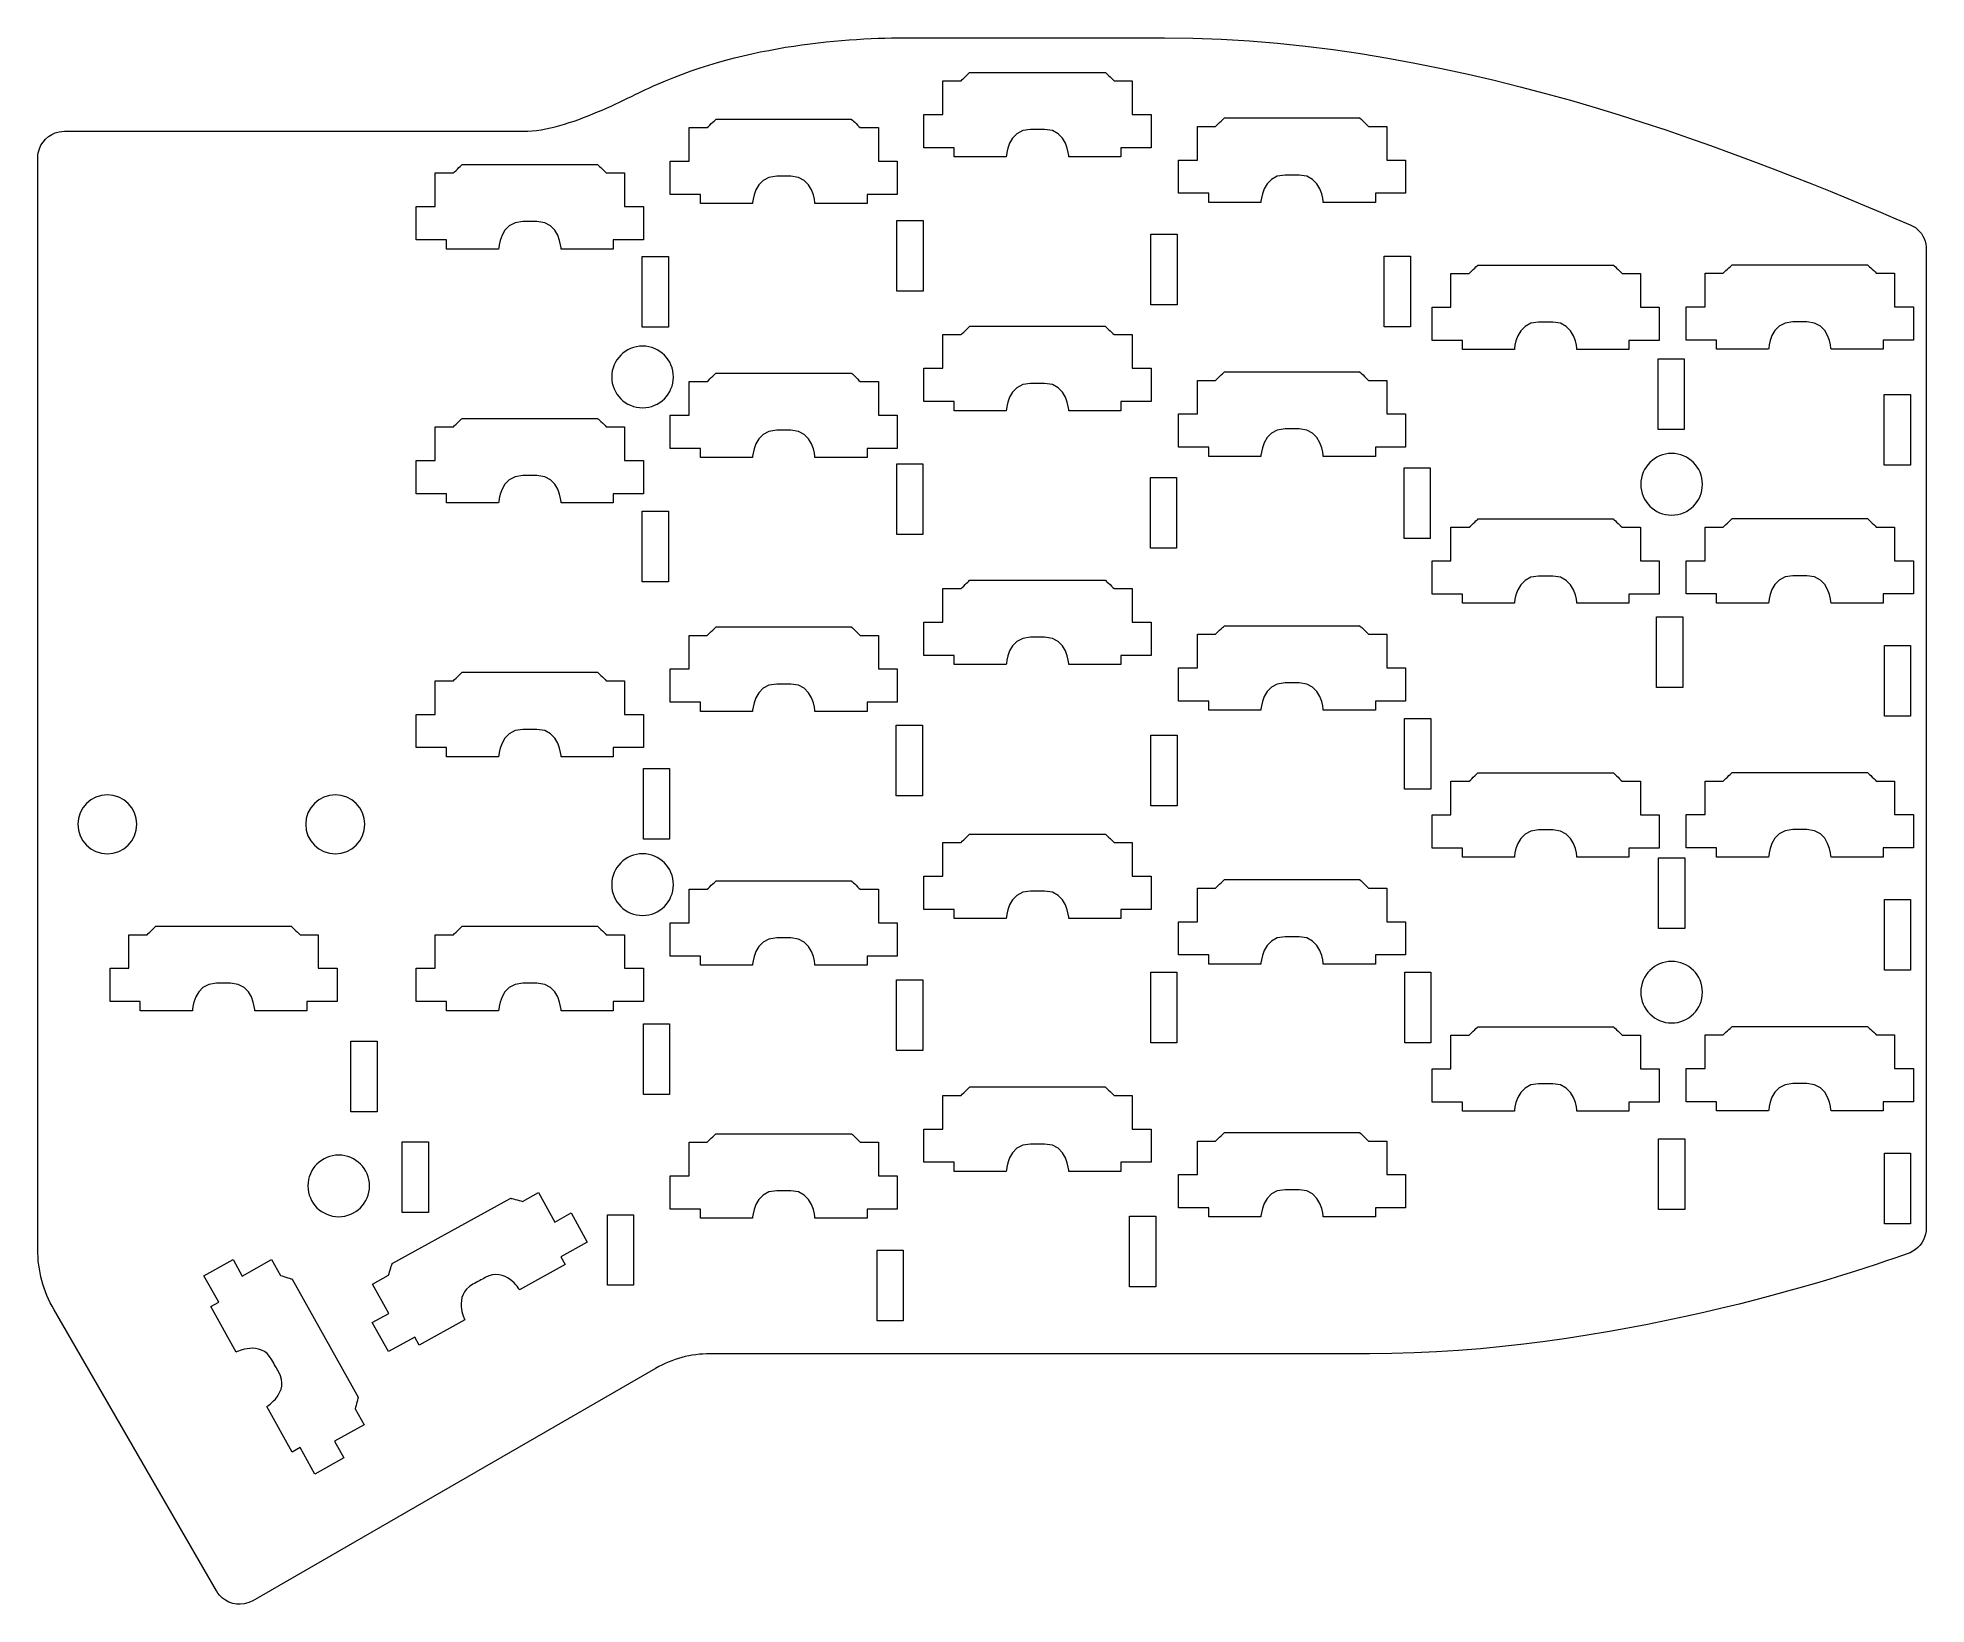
# Model space of a CAD drawing. Header units: millimetres. Extents: x 38 to 180, y 0 to 118.
import ezdxf

# ---------------------------------------------------------------- set-up
doc = ezdxf.new("R2010")
doc.units = ezdxf.units.MM
doc.header["$MEASUREMENT"] = 0
for name, color, linetype in [('Layer 2', 7, 'Continuous'), ('Layer 3', 7, 'Continuous'), ('Layer 6', 7, 'Continuous')]:
    doc.layers.add(name, color=color, linetype=linetype)

# ---------------------------------------------------------------- blocks, each defined once
blk = doc.blocks.new('block 2')
at = {"layer": 'Layer 2', "color": 1, "lineweight": 9, "true_color": 0xff0000}
for points in [[(96.61, 117.24), (97.21, 117.31)], [(97.21, 117.31), (97.79, 117.37)], [(97.79, 117.37), (98.37, 117.42)], [(98.37, 117.42), (98.93, 117.46)], [(98.93, 117.46), (99.49, 117.5)], [(99.49, 117.5), (100.04, 117.53)], [(100.04, 117.53), (100.57, 117.56)], [(100.57, 117.56), (101.1, 117.58)], [(101.1, 117.58), (101.61, 117.59)], [(101.61, 117.59), (102.11, 117.61)], [(102.11, 117.61), (102.6, 117.61)], [(102.6, 117.61), (103.08, 117.62)], [(103.08, 117.62), (103.54, 117.62)], [(103.54, 117.62), (103.79, 117.62)], [(103.79, 117.62), (104.12, 117.62)], [(104.12, 117.62), (104.52, 117.62)], [(104.52, 117.62), (104.98, 117.62)], [(104.98, 117.62), (105.49, 117.62)], [(105.49, 117.62), (106.07, 117.62)], [(106.07, 117.62), (106.68, 117.62)], [(106.68, 117.62), (107.34, 117.62)], [(107.34, 117.62), (108.03, 117.62)], [(108.03, 117.62), (108.76, 117.62)], [(108.76, 117.62), (109.52, 117.62)], [(109.52, 117.62), (110.29, 117.62)], [(110.29, 117.62), (111.08, 117.62)], [(111.08, 117.62), (111.89, 117.62)], [(111.89, 117.62), (112.7, 117.62)], [(112.7, 117.62), (113.51, 117.62)], [(113.51, 117.62), (114.32, 117.62)], [(114.32, 117.62), (115.12, 117.62)], [(115.12, 117.62), (115.91, 117.62)], [(115.91, 117.62), (116.67, 117.62)], [(116.67, 117.62), (117.41, 117.62)], [(117.41, 117.62), (118.13, 117.62)], [(118.13, 117.62), (118.81, 117.62)], [(118.81, 117.62), (119.45, 117.62)], [(119.45, 117.62), (120.04, 117.62)], [(120.04, 117.62), (120.59, 117.62)], [(120.59, 117.62), (121.08, 117.62)], [(121.08, 117.62), (121.51, 117.62)], [(121.51, 117.62), (121.87, 117.62)], [(121.87, 117.62), (122.17, 117.62)], [(122.17, 117.62), (122.39, 117.62)], [(122.39, 117.62), (122.53, 117.62)], [(122.53, 117.62), (124.66, 117.59)], [(124.66, 117.59), (126.77, 117.52)], [(126.77, 117.52), (128.88, 117.39)], [(128.88, 117.39), (130.98, 117.21)], [(89.07, 115.76), (89.71, 115.94)], [(89.71, 115.94), (90.36, 116.11)], [(90.36, 116.11), (91, 116.27)], [(91, 116.27), (91.64, 116.42)], [(91.64, 116.42), (92.28, 116.56)], [(92.28, 116.56), (92.92, 116.68)], [(92.92, 116.68), (93.55, 116.8)], [(93.55, 116.8), (94.17, 116.91)], [(94.17, 116.91), (94.79, 117)], [(94.79, 117), (95.4, 117.09)], [(95.4, 117.09), (96.01, 117.17)], [(96.01, 117.17), (96.61, 117.24)], [(130.98, 117.21), (133.07, 116.99)], [(133.07, 116.99), (135.15, 116.74)], [(135.15, 116.74), (137.21, 116.44)], [(137.21, 116.44), (139.25, 116.1)], [(139.25, 116.1), (141.27, 115.73)], [(85.18, 114.4), (85.82, 114.66)], [(85.82, 114.66), (86.47, 114.9)], [(86.47, 114.9), (87.12, 115.14)], [(87.12, 115.14), (87.77, 115.36)], [(87.77, 115.36), (88.42, 115.56)], [(88.42, 115.56), (89.07, 115.76)], [(141.27, 115.73), (143.27, 115.33)], [(143.27, 115.33), (145.25, 114.9)], [(145.25, 114.9), (147.21, 114.44)], [(82.05, 112.95), (82.35, 113.09)], [(82.35, 113.09), (82.64, 113.23)], [(82.64, 113.23), (82.92, 113.37)], [(82.92, 113.37), (83.19, 113.5)], [(83.19, 113.5), (83.45, 113.62)], [(83.45, 113.62), (83.7, 113.74)], [(83.7, 113.74), (83.93, 113.85)], [(83.93, 113.85), (84.15, 113.95)], [(84.15, 113.95), (84.35, 114.04)], [(84.35, 114.04), (84.54, 114.12)], [(84.54, 114.12), (85.18, 114.4)], [(147.21, 114.44), (149.14, 113.96)], [(149.14, 113.96), (151.04, 113.46)], [(151.04, 113.46), (152.91, 112.94)], [(78.7, 111.51), (79.06, 111.65)], [(79.06, 111.65), (79.41, 111.78)], [(79.41, 111.78), (79.76, 111.92)], [(79.76, 111.92), (80.1, 112.07)], [(80.1, 112.07), (80.44, 112.21)], [(80.44, 112.21), (80.78, 112.36)], [(80.78, 112.36), (81.11, 112.51)], [(81.11, 112.51), (81.43, 112.66)], [(81.43, 112.66), (81.75, 112.8)], [(81.75, 112.8), (82.05, 112.95)], [(152.91, 112.94), (154.75, 112.4)], [(154.75, 112.4), (156.55, 111.85)], [(156.55, 111.85), (158.32, 111.29)], [(39.01, 110.22), (39.26, 110.38)], [(39.26, 110.38), (39.52, 110.5)], [(39.52, 110.5), (39.81, 110.58)], [(39.81, 110.58), (40.01, 110.61)], [(40.01, 110.61), (40.21, 110.62)], [(40.21, 110.62), (74.55, 110.62)], [(74.55, 110.62), (74.88, 110.63)], [(74.55, 110.62), (74.55, 110.62)], [(74.88, 110.63), (75.21, 110.65)], [(75.21, 110.65), (75.54, 110.69)], [(75.54, 110.69), (75.88, 110.74)], [(75.88, 110.74), (76.23, 110.8)], [(76.23, 110.8), (76.58, 110.87)], [(76.58, 110.87), (76.93, 110.96)], [(76.93, 110.96), (77.28, 111.05)], [(77.28, 111.05), (77.64, 111.16)], [(77.64, 111.16), (77.99, 111.27)], [(77.99, 111.27), (78.35, 111.39)], [(78.35, 111.39), (78.7, 111.51)], [(158.32, 111.29), (160.05, 110.72)], [(160.05, 110.72), (161.75, 110.14)], [(38.21, 108.62), (38.22, 108.83)], [(38.22, 108.83), (38.25, 109.02)], [(38.25, 109.02), (38.33, 109.31)], [(38.33, 109.31), (38.45, 109.58)], [(38.45, 109.58), (38.61, 109.82)], [(38.61, 109.82), (38.8, 110.04)], [(38.8, 110.04), (39.01, 110.22)], [(161.75, 110.14), (163.4, 109.56)], [(163.4, 109.56), (165.01, 108.97)], [(165.01, 108.97), (166.57, 108.39)], [(38.21, 26.95), (38.21, 108.62)], [(166.57, 108.39), (168.09, 107.81)], [(168.09, 107.81), (169.56, 107.24)], [(169.56, 107.24), (170.98, 106.68)], [(170.98, 106.68), (172.35, 106.13)], [(172.35, 106.13), (173.66, 105.59)], [(173.66, 105.59), (174.92, 105.07)], [(174.92, 105.07), (176.12, 104.56)], [(176.12, 104.56), (177.26, 104.08)], [(177.26, 104.08), (178.34, 103.63)], [(178.34, 103.63), (178.53, 103.53)], [(178.53, 103.53), (178.72, 103.41)], [(178.72, 103.41), (178.88, 103.28)], [(178.88, 103.28), (179.03, 103.13)], [(179.03, 103.13), (179.17, 102.96)], [(179.17, 102.96), (179.28, 102.78)], [(179.28, 102.78), (179.37, 102.59)], [(179.37, 102.59), (179.45, 102.39)], [(179.45, 102.39), (179.5, 102.18)], [(179.5, 102.18), (179.53, 101.97)], [(179.53, 101.97), (179.53, 101.82)], [(179.53, 101.82), (179.53, 28.54)], [(179.52, 28.31), (179.48, 28.07)], [(179.53, 28.54), (179.52, 28.31)], [(38.22, 26.65), (38.21, 26.95)], [(178.73, 26.92), (178.54, 26.79)], [(178.91, 27.08), (178.73, 26.92)], [(179.07, 27.25), (178.91, 27.08)], [(179.2, 27.43), (179.07, 27.25)], [(179.32, 27.64), (179.2, 27.43)], [(179.41, 27.85), (179.32, 27.64)], [(179.48, 28.07), (179.41, 27.85)], [(38.23, 26.35), (38.22, 26.65)], [(38.25, 26.06), (38.23, 26.35)], [(38.29, 25.76), (38.25, 26.06)], [(38.33, 25.47), (38.29, 25.76)], [(38.38, 25.18), (38.33, 25.47)], [(175.01, 25.55), (174.17, 25.28)], [(175.78, 25.8), (175.01, 25.55)], [(176.48, 26.04), (175.78, 25.8)], [(177.12, 26.25), (176.48, 26.04)], [(177.69, 26.45), (177.12, 26.25)], [(178.18, 26.62), (177.69, 26.45)], [(178.33, 26.68), (178.18, 26.62)], [(178.54, 26.79), (178.33, 26.68)], [(38.45, 24.89), (38.38, 25.18)], [(38.52, 24.6), (38.45, 24.89)], [(38.6, 24.32), (38.52, 24.6)], [(38.69, 24.04), (38.6, 24.32)], [(38.79, 23.76), (38.69, 24.04)], [(170.26, 24.11), (169.15, 23.8)], [(171.32, 24.41), (170.26, 24.11)], [(172.33, 24.71), (171.32, 24.41)], [(173.28, 25), (172.33, 24.71)], [(174.17, 25.28), (173.28, 25)], [(38.9, 23.48), (38.79, 23.76)], [(39.02, 23.21), (38.9, 23.48)], [(39.14, 22.94), (39.02, 23.21)], [(39.28, 22.68), (39.14, 22.94)], [(39.43, 22.42), (39.28, 22.68)], [(165.53, 22.84), (164.23, 22.53)], [(166.78, 23.16), (165.53, 22.84)], [(167.99, 23.48), (166.78, 23.16)], [(169.15, 23.8), (167.99, 23.48)], [(51.58, 1.37), (39.43, 22.42)], [(158.67, 21.32), (157.2, 21.03)], [(160.11, 21.61), (158.67, 21.32)], [(161.52, 21.91), (160.11, 21.61)], [(162.9, 22.22), (161.52, 21.91)], [(164.23, 22.53), (162.9, 22.22)], [(149.43, 19.85), (147.82, 19.66)], [(151.03, 20.05), (149.43, 19.85)], [(152.61, 20.27), (151.03, 20.05)], [(154.16, 20.51), (152.61, 20.27)], [(155.69, 20.76), (154.16, 20.51)], [(157.2, 21.03), (155.69, 20.76)], [(85.16, 18.39), (84.92, 18.28)], [(85.4, 18.5), (85.16, 18.39)], [(85.65, 18.6), (85.4, 18.5)], [(85.9, 18.69), (85.65, 18.6)], [(86.15, 18.77), (85.9, 18.69)], [(86.41, 18.84), (86.15, 18.77)], [(86.67, 18.91), (86.41, 18.84)], [(86.93, 18.96), (86.67, 18.91)], [(87.19, 19.01), (86.93, 18.96)], [(87.45, 19.05), (87.19, 19.01)], [(87.72, 19.08), (87.45, 19.05)], [(87.98, 19.1), (87.72, 19.08)], [(88.25, 19.12), (87.98, 19.1)], [(88.52, 19.12), (88.25, 19.12)], [(137.88, 19.12), (88.52, 19.12)], [(139.55, 19.14), (137.88, 19.12)], [(141.22, 19.18), (139.55, 19.14)], [(142.89, 19.26), (141.22, 19.18)], [(144.54, 19.37), (142.89, 19.26)], [(146.19, 19.5), (144.54, 19.37)], [(147.82, 19.66), (146.19, 19.5)], [(84.45, 18.03), (54.31, 0.64)], [(84.68, 18.16), (84.45, 18.03)], [(84.92, 18.28), (84.68, 18.16)], [(51.69, 1.2), (51.58, 1.37)], [(51.82, 1.04), (51.69, 1.2)], [(52.03, 0.84), (51.82, 1.04)], [(52.27, 0.67), (52.03, 0.84)], [(52.52, 0.54), (52.27, 0.67)], [(52.8, 0.44), (52.52, 0.54)], [(53.08, 0.39), (52.8, 0.44)], [(53.37, 0.37), (53.08, 0.39)], [(53.66, 0.4), (53.37, 0.37)], [(53.94, 0.47), (53.66, 0.4)], [(54.13, 0.55), (53.94, 0.47)], [(54.31, 0.64), (54.13, 0.55)]]:
    blk.add_lwpolyline(points, dxfattribs=at)

msp = doc.modelspace()

# ---------------------------------------------------------------- linework, layer by layer
at = {"layer": 'Layer 3', "color": 1, "lineweight": 9, "true_color": 0xff0000}
for points, knots in [([(120.12, 111.89), (120.12, 111.89), (120.12, 114.4), (120.12, 114.4), (120.12, 114.4), (118.76, 114.4), (118.76, 114.4), (118.54, 114.62), (118.1, 115.03), (118.1, 115.03), (118.1, 115.03), (107.96, 115.03), (107.96, 115.03), (107.96, 115.03), (107.53, 114.62), (107.31, 114.4), (107.31, 114.4), (105.94, 114.4), (105.94, 114.4), (105.94, 114.4), (105.94, 111.89), (105.94, 111.89), (105.94, 111.89), (104.53, 111.89), (104.53, 111.89), (104.53, 111.89), (104.53, 109.39), (104.53, 109.39), (104.53, 109.39), (106.79, 109.39), (106.79, 109.39), (106.79, 109.39), (106.79, 108.71), (106.79, 108.71), (106.79, 108.71), (110.69, 108.71), (110.69, 108.71), (110.69, 108.71), (110.76, 110.76), (112.5, 110.76), (112.9, 110.76), (113.26, 110.76), (113.56, 110.76), (115.3, 110.76), (115.37, 108.71), (115.37, 108.71), (115.37, 108.71), (119.27, 108.71), (119.27, 108.71), (119.27, 108.71), (119.27, 109.39), (119.27, 109.39), (119.27, 109.39), (121.53, 109.39), (121.53, 109.39), (121.53, 109.39), (121.53, 111.89), (121.53, 111.89), (121.53, 111.89), (120.12, 111.89), (120.12, 111.89)], [0, 0, 0, 0, 1, 1, 1, 2, 2, 2, 3, 3, 3, 4, 4, 4, 5, 5, 5, 6, 6, 6, 7, 7, 7, 8, 8, 8, 9, 9, 9, 10, 10, 10, 11, 11, 11, 12, 12, 12, 13, 13, 13, 14, 14, 14, 15, 15, 15, 16, 16, 16, 17, 17, 17, 18, 18, 18, 19, 19, 19, 20, 20, 20, 20]), ([(101.12, 108.38), (101.12, 108.38), (101.12, 110.9), (101.12, 110.9), (101.12, 110.9), (99.76, 110.9), (99.76, 110.9), (99.54, 111.12), (99.1, 111.53), (99.1, 111.53), (99.1, 111.53), (88.97, 111.53), (88.97, 111.53), (88.97, 111.53), (88.53, 111.12), (88.31, 110.9), (88.31, 110.9), (86.95, 110.9), (86.95, 110.9), (86.95, 110.9), (86.95, 108.38), (86.95, 108.38), (86.95, 108.38), (85.54, 108.38), (85.54, 108.38), (85.54, 108.38), (85.54, 105.89), (85.54, 105.89), (85.54, 105.89), (87.8, 105.89), (87.8, 105.89), (87.8, 105.89), (87.8, 105.21), (87.8, 105.21), (87.8, 105.21), (91.7, 105.21), (91.7, 105.21), (91.7, 105.21), (91.77, 107.26), (93.51, 107.26), (93.9, 107.26), (94.26, 107.26), (94.56, 107.26), (96.3, 107.26), (96.37, 105.21), (96.37, 105.21), (96.37, 105.21), (100.27, 105.21), (100.27, 105.21), (100.27, 105.21), (100.27, 105.89), (100.27, 105.89), (100.27, 105.89), (102.53, 105.89), (102.53, 105.89), (102.53, 105.89), (102.53, 108.38), (102.53, 108.38), (102.53, 108.38), (101.12, 108.38), (101.12, 108.38)], [0, 0, 0, 0, 1, 1, 1, 2, 2, 2, 3, 3, 3, 4, 4, 4, 5, 5, 5, 6, 6, 6, 7, 7, 7, 8, 8, 8, 9, 9, 9, 10, 10, 10, 11, 11, 11, 12, 12, 12, 13, 13, 13, 14, 14, 14, 15, 15, 15, 16, 16, 16, 17, 17, 17, 18, 18, 18, 19, 19, 19, 20, 20, 20, 20]), ([(139.16, 108.47), (139.16, 108.47), (139.16, 110.98), (139.16, 110.98), (139.16, 110.98), (137.8, 110.98), (137.8, 110.98), (137.58, 111.2), (137.14, 111.62), (137.14, 111.62), (137.14, 111.62), (127.01, 111.62), (127.01, 111.62), (127.01, 111.62), (126.57, 111.2), (126.35, 110.98), (126.35, 110.98), (124.99, 110.98), (124.99, 110.98), (124.99, 110.98), (124.99, 108.47), (124.99, 108.47), (124.99, 108.47), (123.58, 108.47), (123.58, 108.47), (123.58, 108.47), (123.58, 105.98), (123.58, 105.98), (123.58, 105.98), (125.84, 105.98), (125.84, 105.98), (125.84, 105.98), (125.84, 105.3), (125.84, 105.3), (125.84, 105.3), (129.74, 105.3), (129.74, 105.3), (129.74, 105.3), (129.81, 107.34), (131.55, 107.34), (131.94, 107.34), (132.3, 107.34), (132.6, 107.34), (134.34, 107.34), (134.41, 105.3), (134.41, 105.3), (134.41, 105.3), (138.31, 105.3), (138.31, 105.3), (138.31, 105.3), (138.31, 105.98), (138.31, 105.98), (138.31, 105.98), (140.57, 105.98), (140.57, 105.98), (140.57, 105.98), (140.57, 108.47), (140.57, 108.47), (140.57, 108.47), (139.16, 108.47), (139.16, 108.47)], [0, 0, 0, 0, 1, 1, 1, 2, 2, 2, 3, 3, 3, 4, 4, 4, 5, 5, 5, 6, 6, 6, 7, 7, 7, 8, 8, 8, 9, 9, 9, 10, 10, 10, 11, 11, 11, 12, 12, 12, 13, 13, 13, 14, 14, 14, 15, 15, 15, 16, 16, 16, 17, 17, 17, 18, 18, 18, 19, 19, 19, 20, 20, 20, 20]), ([(82.13, 104.99), (82.13, 104.99), (82.13, 107.5), (82.13, 107.5), (82.13, 107.5), (80.76, 107.5), (80.76, 107.5), (80.55, 107.72), (80.11, 108.14), (80.11, 108.14), (80.11, 108.14), (69.97, 108.14), (69.97, 108.14), (69.97, 108.14), (69.53, 107.72), (69.32, 107.5), (69.32, 107.5), (67.95, 107.5), (67.95, 107.5), (67.95, 107.5), (67.95, 104.99), (67.95, 104.99), (67.95, 104.99), (66.54, 104.99), (66.54, 104.99), (66.54, 104.99), (66.54, 102.49), (66.54, 102.49), (66.54, 102.49), (68.8, 102.49), (68.8, 102.49), (68.8, 102.49), (68.8, 101.81), (68.8, 101.81), (68.8, 101.81), (72.7, 101.81), (72.7, 101.81), (72.7, 101.81), (72.77, 103.86), (74.51, 103.86), (74.9, 103.86), (75.27, 103.86), (75.57, 103.86), (77.31, 103.86), (77.38, 101.81), (77.38, 101.81), (77.38, 101.81), (81.28, 101.81), (81.28, 101.81), (81.28, 101.81), (81.28, 102.49), (81.28, 102.49), (81.28, 102.49), (83.54, 102.49), (83.54, 102.49), (83.54, 102.49), (83.54, 104.99), (83.54, 104.99), (83.54, 104.99), (82.13, 104.99), (82.13, 104.99)], [0, 0, 0, 0, 1, 1, 1, 2, 2, 2, 3, 3, 3, 4, 4, 4, 5, 5, 5, 6, 6, 6, 7, 7, 7, 8, 8, 8, 9, 9, 9, 10, 10, 10, 11, 11, 11, 12, 12, 12, 13, 13, 13, 14, 14, 14, 15, 15, 15, 16, 16, 16, 17, 17, 17, 18, 18, 18, 19, 19, 19, 20, 20, 20, 20]), ([(158.14, 97.47), (158.14, 97.47), (158.14, 99.98), (158.14, 99.98), (158.14, 99.98), (156.78, 99.98), (156.78, 99.98), (156.56, 100.2), (156.12, 100.61), (156.12, 100.61), (156.12, 100.61), (145.99, 100.61), (145.99, 100.61), (145.99, 100.61), (145.55, 100.2), (145.33, 99.98), (145.33, 99.98), (143.97, 99.98), (143.97, 99.98), (143.97, 99.98), (143.97, 97.47), (143.97, 97.47), (143.97, 97.47), (142.56, 97.47), (142.56, 97.47), (142.56, 97.47), (142.56, 94.97), (142.56, 94.97), (142.56, 94.97), (144.82, 94.97), (144.82, 94.97), (144.82, 94.97), (144.82, 94.29), (144.82, 94.29), (144.82, 94.29), (148.72, 94.29), (148.72, 94.29), (148.72, 94.29), (148.79, 96.34), (150.53, 96.34), (150.92, 96.34), (151.28, 96.34), (151.58, 96.34), (153.32, 96.34), (153.39, 94.29), (153.39, 94.29), (153.39, 94.29), (157.29, 94.29), (157.29, 94.29), (157.29, 94.29), (157.29, 94.97), (157.29, 94.97), (157.29, 94.97), (159.55, 94.97), (159.55, 94.97), (159.55, 94.97), (159.55, 97.47), (159.55, 97.47), (159.55, 97.47), (158.14, 97.47), (158.14, 97.47)], [0, 0, 0, 0, 1, 1, 1, 2, 2, 2, 3, 3, 3, 4, 4, 4, 5, 5, 5, 6, 6, 6, 7, 7, 7, 8, 8, 8, 9, 9, 9, 10, 10, 10, 11, 11, 11, 12, 12, 12, 13, 13, 13, 14, 14, 14, 15, 15, 15, 16, 16, 16, 17, 17, 17, 18, 18, 18, 19, 19, 19, 20, 20, 20, 20]), ([(177.17, 97.48), (177.17, 97.48), (177.17, 100), (177.17, 100), (177.17, 100), (175.8, 100), (175.8, 100), (175.58, 100.22), (175.14, 100.63), (175.14, 100.63), (175.14, 100.63), (165.01, 100.63), (165.01, 100.63), (165.01, 100.63), (164.57, 100.22), (164.35, 100), (164.35, 100), (162.99, 100), (162.99, 100), (162.99, 100), (162.99, 97.48), (162.99, 97.48), (162.99, 97.48), (161.58, 97.48), (161.58, 97.48), (161.58, 97.48), (161.58, 94.99), (161.58, 94.99), (161.58, 94.99), (163.84, 94.99), (163.84, 94.99), (163.84, 94.99), (163.84, 94.31), (163.84, 94.31), (163.84, 94.31), (167.74, 94.31), (167.74, 94.31), (167.74, 94.31), (167.81, 96.35), (169.55, 96.35), (169.94, 96.35), (170.3, 96.35), (170.6, 96.35), (172.34, 96.35), (172.41, 94.31), (172.41, 94.31), (172.41, 94.31), (176.32, 94.31), (176.32, 94.31), (176.32, 94.31), (176.32, 94.99), (176.32, 94.99), (176.32, 94.99), (178.58, 94.99), (178.58, 94.99), (178.58, 94.99), (178.58, 97.48), (178.58, 97.48), (178.58, 97.48), (177.17, 97.48), (177.17, 97.48)], [0, 0, 0, 0, 1, 1, 1, 2, 2, 2, 3, 3, 3, 4, 4, 4, 5, 5, 5, 6, 6, 6, 7, 7, 7, 8, 8, 8, 9, 9, 9, 10, 10, 10, 11, 11, 11, 12, 12, 12, 13, 13, 13, 14, 14, 14, 15, 15, 15, 16, 16, 16, 17, 17, 17, 18, 18, 18, 19, 19, 19, 20, 20, 20, 20]), ([(120.12, 92.88), (120.12, 92.88), (120.12, 95.4), (120.12, 95.4), (120.12, 95.4), (118.76, 95.4), (118.76, 95.4), (118.54, 95.62), (118.1, 96.03), (118.1, 96.03), (118.1, 96.03), (107.96, 96.03), (107.96, 96.03), (107.96, 96.03), (107.53, 95.62), (107.31, 95.4), (107.31, 95.4), (105.94, 95.4), (105.94, 95.4), (105.94, 95.4), (105.94, 92.88), (105.94, 92.88), (105.94, 92.88), (104.53, 92.88), (104.53, 92.88), (104.53, 92.88), (104.53, 90.39), (104.53, 90.39), (104.53, 90.39), (106.79, 90.39), (106.79, 90.39), (106.79, 90.39), (106.79, 89.71), (106.79, 89.71), (106.79, 89.71), (110.69, 89.71), (110.69, 89.71), (110.69, 89.71), (110.76, 91.75), (112.5, 91.75), (112.9, 91.75), (113.26, 91.75), (113.56, 91.75), (115.3, 91.75), (115.37, 89.71), (115.37, 89.71), (115.37, 89.71), (119.27, 89.71), (119.27, 89.71), (119.27, 89.71), (119.27, 90.39), (119.27, 90.39), (119.27, 90.39), (121.53, 90.39), (121.53, 90.39), (121.53, 90.39), (121.53, 92.88), (121.53, 92.88), (121.53, 92.88), (120.12, 92.88), (120.12, 92.88)], [0, 0, 0, 0, 1, 1, 1, 2, 2, 2, 3, 3, 3, 4, 4, 4, 5, 5, 5, 6, 6, 6, 7, 7, 7, 8, 8, 8, 9, 9, 9, 10, 10, 10, 11, 11, 11, 12, 12, 12, 13, 13, 13, 14, 14, 14, 15, 15, 15, 16, 16, 16, 17, 17, 17, 18, 18, 18, 19, 19, 19, 20, 20, 20, 20]), ([(85.78, 92.23), (85.78, 90.96), (84.75, 89.93), (83.47, 89.93), (82.2, 89.93), (81.16, 90.96), (81.16, 92.23), (81.16, 93.51), (82.2, 94.54), (83.47, 94.54), (84.75, 94.54), (85.78, 93.51), (85.78, 92.23)], [0, 0, 0, 0, 1, 1, 1, 2, 2, 2, 3, 3, 3, 4, 4, 4, 4]), ([(101.12, 89.38), (101.12, 89.38), (101.12, 91.89), (101.12, 91.89), (101.12, 91.89), (99.76, 91.89), (99.76, 91.89), (99.54, 92.11), (99.1, 92.53), (99.1, 92.53), (99.1, 92.53), (88.97, 92.53), (88.97, 92.53), (88.97, 92.53), (88.53, 92.11), (88.31, 91.89), (88.31, 91.89), (86.95, 91.89), (86.95, 91.89), (86.95, 91.89), (86.95, 89.38), (86.95, 89.38), (86.95, 89.38), (85.54, 89.38), (85.54, 89.38), (85.54, 89.38), (85.54, 86.89), (85.54, 86.89), (85.54, 86.89), (87.8, 86.89), (87.8, 86.89), (87.8, 86.89), (87.8, 86.21), (87.8, 86.21), (87.8, 86.21), (91.7, 86.21), (91.7, 86.21), (91.7, 86.21), (91.77, 88.25), (93.51, 88.25), (93.9, 88.25), (94.26, 88.25), (94.56, 88.25), (96.3, 88.25), (96.37, 86.21), (96.37, 86.21), (96.37, 86.21), (100.27, 86.21), (100.27, 86.21), (100.27, 86.21), (100.27, 86.89), (100.27, 86.89), (100.27, 86.89), (102.53, 86.89), (102.53, 86.89), (102.53, 86.89), (102.53, 89.38), (102.53, 89.38), (102.53, 89.38), (101.12, 89.38), (101.12, 89.38)], [0, 0, 0, 0, 1, 1, 1, 2, 2, 2, 3, 3, 3, 4, 4, 4, 5, 5, 5, 6, 6, 6, 7, 7, 7, 8, 8, 8, 9, 9, 9, 10, 10, 10, 11, 11, 11, 12, 12, 12, 13, 13, 13, 14, 14, 14, 15, 15, 15, 16, 16, 16, 17, 17, 17, 18, 18, 18, 19, 19, 19, 20, 20, 20, 20]), ([(139.16, 89.47), (139.16, 89.47), (139.16, 91.98), (139.16, 91.98), (139.16, 91.98), (137.8, 91.98), (137.8, 91.98), (137.58, 92.2), (137.14, 92.62), (137.14, 92.62), (137.14, 92.62), (127.01, 92.62), (127.01, 92.62), (127.01, 92.62), (126.57, 92.2), (126.35, 91.98), (126.35, 91.98), (124.99, 91.98), (124.99, 91.98), (124.99, 91.98), (124.99, 89.47), (124.99, 89.47), (124.99, 89.47), (123.58, 89.47), (123.58, 89.47), (123.58, 89.47), (123.58, 86.97), (123.58, 86.97), (123.58, 86.97), (125.84, 86.97), (125.84, 86.97), (125.84, 86.97), (125.84, 86.29), (125.84, 86.29), (125.84, 86.29), (129.74, 86.29), (129.74, 86.29), (129.74, 86.29), (129.81, 88.34), (131.55, 88.34), (131.94, 88.34), (132.3, 88.34), (132.6, 88.34), (134.34, 88.34), (134.41, 86.29), (134.41, 86.29), (134.41, 86.29), (138.31, 86.29), (138.31, 86.29), (138.31, 86.29), (138.31, 86.97), (138.31, 86.97), (138.31, 86.97), (140.57, 86.97), (140.57, 86.97), (140.57, 86.97), (140.57, 89.47), (140.57, 89.47), (140.57, 89.47), (139.16, 89.47), (139.16, 89.47)], [0, 0, 0, 0, 1, 1, 1, 2, 2, 2, 3, 3, 3, 4, 4, 4, 5, 5, 5, 6, 6, 6, 7, 7, 7, 8, 8, 8, 9, 9, 9, 10, 10, 10, 11, 11, 11, 12, 12, 12, 13, 13, 13, 14, 14, 14, 15, 15, 15, 16, 16, 16, 17, 17, 17, 18, 18, 18, 19, 19, 19, 20, 20, 20, 20]), ([(82.13, 85.98), (82.13, 85.98), (82.13, 88.5), (82.13, 88.5), (82.13, 88.5), (80.76, 88.5), (80.76, 88.5), (80.55, 88.72), (80.11, 89.13), (80.11, 89.13), (80.11, 89.13), (69.97, 89.13), (69.97, 89.13), (69.97, 89.13), (69.53, 88.72), (69.32, 88.5), (69.32, 88.5), (67.95, 88.5), (67.95, 88.5), (67.95, 88.5), (67.95, 85.98), (67.95, 85.98), (67.95, 85.98), (66.54, 85.98), (66.54, 85.98), (66.54, 85.98), (66.54, 83.49), (66.54, 83.49), (66.54, 83.49), (68.8, 83.49), (68.8, 83.49), (68.8, 83.49), (68.8, 82.81), (68.8, 82.81), (68.8, 82.81), (72.7, 82.81), (72.7, 82.81), (72.7, 82.81), (72.77, 84.85), (74.51, 84.85), (74.9, 84.85), (75.27, 84.85), (75.57, 84.85), (77.31, 84.85), (77.38, 82.81), (77.38, 82.81), (77.38, 82.81), (81.28, 82.81), (81.28, 82.81), (81.28, 82.81), (81.28, 83.49), (81.28, 83.49), (81.28, 83.49), (83.54, 83.49), (83.54, 83.49), (83.54, 83.49), (83.54, 85.98), (83.54, 85.98), (83.54, 85.98), (82.13, 85.98), (82.13, 85.98)], [0, 0, 0, 0, 1, 1, 1, 2, 2, 2, 3, 3, 3, 4, 4, 4, 5, 5, 5, 6, 6, 6, 7, 7, 7, 8, 8, 8, 9, 9, 9, 10, 10, 10, 11, 11, 11, 12, 12, 12, 13, 13, 13, 14, 14, 14, 15, 15, 15, 16, 16, 16, 17, 17, 17, 18, 18, 18, 19, 19, 19, 20, 20, 20, 20]), ([(162.79, 84.2), (162.79, 82.92), (161.76, 81.89), (160.48, 81.89), (159.21, 81.89), (158.17, 82.92), (158.17, 84.2), (158.17, 85.47), (159.21, 86.51), (160.48, 86.51), (161.76, 86.51), (162.79, 85.47), (162.79, 84.2)], [0, 0, 0, 0, 1, 1, 1, 2, 2, 2, 3, 3, 3, 4, 4, 4, 4]), ([(158.14, 78.46), (158.14, 78.46), (158.14, 80.98), (158.14, 80.98), (158.14, 80.98), (156.78, 80.98), (156.78, 80.98), (156.56, 81.2), (156.12, 81.61), (156.12, 81.61), (156.12, 81.61), (145.99, 81.61), (145.99, 81.61), (145.99, 81.61), (145.55, 81.2), (145.33, 80.98), (145.33, 80.98), (143.97, 80.98), (143.97, 80.98), (143.97, 80.98), (143.97, 78.46), (143.97, 78.46), (143.97, 78.46), (142.56, 78.46), (142.56, 78.46), (142.56, 78.46), (142.56, 75.97), (142.56, 75.97), (142.56, 75.97), (144.82, 75.97), (144.82, 75.97), (144.82, 75.97), (144.82, 75.29), (144.82, 75.29), (144.82, 75.29), (148.72, 75.29), (148.72, 75.29), (148.72, 75.29), (148.79, 77.33), (150.53, 77.33), (150.92, 77.33), (151.28, 77.33), (151.58, 77.33), (153.32, 77.33), (153.39, 75.29), (153.39, 75.29), (153.39, 75.29), (157.29, 75.29), (157.29, 75.29), (157.29, 75.29), (157.29, 75.97), (157.29, 75.97), (157.29, 75.97), (159.55, 75.97), (159.55, 75.97), (159.55, 75.97), (159.55, 78.46), (159.55, 78.46), (159.55, 78.46), (158.14, 78.46), (158.14, 78.46)], [0, 0, 0, 0, 1, 1, 1, 2, 2, 2, 3, 3, 3, 4, 4, 4, 5, 5, 5, 6, 6, 6, 7, 7, 7, 8, 8, 8, 9, 9, 9, 10, 10, 10, 11, 11, 11, 12, 12, 12, 13, 13, 13, 14, 14, 14, 15, 15, 15, 16, 16, 16, 17, 17, 17, 18, 18, 18, 19, 19, 19, 20, 20, 20, 20]), ([(177.17, 78.48), (177.17, 78.48), (177.17, 80.99), (177.17, 80.99), (177.17, 80.99), (175.8, 80.99), (175.8, 80.99), (175.58, 81.21), (175.14, 81.63), (175.14, 81.63), (175.14, 81.63), (165.01, 81.63), (165.01, 81.63), (165.01, 81.63), (164.57, 81.21), (164.35, 80.99), (164.35, 80.99), (162.99, 80.99), (162.99, 80.99), (162.99, 80.99), (162.99, 78.48), (162.99, 78.48), (162.99, 78.48), (161.58, 78.48), (161.58, 78.48), (161.58, 78.48), (161.58, 75.99), (161.58, 75.99), (161.58, 75.99), (163.84, 75.99), (163.84, 75.99), (163.84, 75.99), (163.84, 75.31), (163.84, 75.31), (163.84, 75.31), (167.74, 75.31), (167.74, 75.31), (167.74, 75.31), (167.81, 77.35), (169.55, 77.35), (169.94, 77.35), (170.3, 77.35), (170.6, 77.35), (172.34, 77.35), (172.41, 75.31), (172.41, 75.31), (172.41, 75.31), (176.32, 75.31), (176.32, 75.31), (176.32, 75.31), (176.32, 75.99), (176.32, 75.99), (176.32, 75.99), (178.58, 75.99), (178.58, 75.99), (178.58, 75.99), (178.58, 78.48), (178.58, 78.48), (178.58, 78.48), (177.17, 78.48), (177.17, 78.48)], [0, 0, 0, 0, 1, 1, 1, 2, 2, 2, 3, 3, 3, 4, 4, 4, 5, 5, 5, 6, 6, 6, 7, 7, 7, 8, 8, 8, 9, 9, 9, 10, 10, 10, 11, 11, 11, 12, 12, 12, 13, 13, 13, 14, 14, 14, 15, 15, 15, 16, 16, 16, 17, 17, 17, 18, 18, 18, 19, 19, 19, 20, 20, 20, 20]), ([(120.12, 73.88), (120.12, 73.88), (120.12, 76.39), (120.12, 76.39), (120.12, 76.39), (118.76, 76.39), (118.76, 76.39), (118.54, 76.61), (118.1, 77.03), (118.1, 77.03), (118.1, 77.03), (107.96, 77.03), (107.96, 77.03), (107.96, 77.03), (107.53, 76.61), (107.31, 76.39), (107.31, 76.39), (105.94, 76.39), (105.94, 76.39), (105.94, 76.39), (105.94, 73.88), (105.94, 73.88), (105.94, 73.88), (104.53, 73.88), (104.53, 73.88), (104.53, 73.88), (104.53, 71.39), (104.53, 71.39), (104.53, 71.39), (106.79, 71.39), (106.79, 71.39), (106.79, 71.39), (106.79, 70.71), (106.79, 70.71), (106.79, 70.71), (110.69, 70.71), (110.69, 70.71), (110.69, 70.71), (110.76, 72.75), (112.5, 72.75), (112.9, 72.75), (113.26, 72.75), (113.56, 72.75), (115.3, 72.75), (115.37, 70.71), (115.37, 70.71), (115.37, 70.71), (119.27, 70.71), (119.27, 70.71), (119.27, 70.71), (119.27, 71.39), (119.27, 71.39), (119.27, 71.39), (121.53, 71.39), (121.53, 71.39), (121.53, 71.39), (121.53, 73.88), (121.53, 73.88), (121.53, 73.88), (120.12, 73.88), (120.12, 73.88)], [0, 0, 0, 0, 1, 1, 1, 2, 2, 2, 3, 3, 3, 4, 4, 4, 5, 5, 5, 6, 6, 6, 7, 7, 7, 8, 8, 8, 9, 9, 9, 10, 10, 10, 11, 11, 11, 12, 12, 12, 13, 13, 13, 14, 14, 14, 15, 15, 15, 16, 16, 16, 17, 17, 17, 18, 18, 18, 19, 19, 19, 20, 20, 20, 20]), ([(101.12, 70.38), (101.12, 70.38), (101.12, 72.89), (101.12, 72.89), (101.12, 72.89), (99.76, 72.89), (99.76, 72.89), (99.54, 73.11), (99.1, 73.53), (99.1, 73.53), (99.1, 73.53), (88.97, 73.53), (88.97, 73.53), (88.97, 73.53), (88.53, 73.11), (88.31, 72.89), (88.31, 72.89), (86.95, 72.89), (86.95, 72.89), (86.95, 72.89), (86.95, 70.38), (86.95, 70.38), (86.95, 70.38), (85.54, 70.38), (85.54, 70.38), (85.54, 70.38), (85.54, 67.89), (85.54, 67.89), (85.54, 67.89), (87.8, 67.89), (87.8, 67.89), (87.8, 67.89), (87.8, 67.2), (87.8, 67.2), (87.8, 67.2), (91.7, 67.2), (91.7, 67.2), (91.7, 67.2), (91.77, 69.25), (93.51, 69.25), (93.9, 69.25), (94.26, 69.25), (94.56, 69.25), (96.3, 69.25), (96.37, 67.2), (96.37, 67.2), (96.37, 67.2), (100.27, 67.2), (100.27, 67.2), (100.27, 67.2), (100.27, 67.89), (100.27, 67.89), (100.27, 67.89), (102.53, 67.89), (102.53, 67.89), (102.53, 67.89), (102.53, 70.38), (102.53, 70.38), (102.53, 70.38), (101.12, 70.38), (101.12, 70.38)], [0, 0, 0, 0, 1, 1, 1, 2, 2, 2, 3, 3, 3, 4, 4, 4, 5, 5, 5, 6, 6, 6, 7, 7, 7, 8, 8, 8, 9, 9, 9, 10, 10, 10, 11, 11, 11, 12, 12, 12, 13, 13, 13, 14, 14, 14, 15, 15, 15, 16, 16, 16, 17, 17, 17, 18, 18, 18, 19, 19, 19, 20, 20, 20, 20]), ([(139.16, 70.46), (139.16, 70.46), (139.16, 72.98), (139.16, 72.98), (139.16, 72.98), (137.8, 72.98), (137.8, 72.98), (137.58, 73.2), (137.14, 73.61), (137.14, 73.61), (137.14, 73.61), (127.01, 73.61), (127.01, 73.61), (127.01, 73.61), (126.57, 73.2), (126.35, 72.98), (126.35, 72.98), (124.99, 72.98), (124.99, 72.98), (124.99, 72.98), (124.99, 70.46), (124.99, 70.46), (124.99, 70.46), (123.58, 70.46), (123.58, 70.46), (123.58, 70.46), (123.58, 67.97), (123.58, 67.97), (123.58, 67.97), (125.84, 67.97), (125.84, 67.97), (125.84, 67.97), (125.84, 67.29), (125.84, 67.29), (125.84, 67.29), (129.74, 67.29), (129.74, 67.29), (129.74, 67.29), (129.81, 69.34), (131.55, 69.34), (131.94, 69.34), (132.3, 69.34), (132.6, 69.34), (134.34, 69.34), (134.41, 67.29), (134.41, 67.29), (134.41, 67.29), (138.31, 67.29), (138.31, 67.29), (138.31, 67.29), (138.31, 67.97), (138.31, 67.97), (138.31, 67.97), (140.57, 67.97), (140.57, 67.97), (140.57, 67.97), (140.57, 70.46), (140.57, 70.46), (140.57, 70.46), (139.16, 70.46), (139.16, 70.46)], [0, 0, 0, 0, 1, 1, 1, 2, 2, 2, 3, 3, 3, 4, 4, 4, 5, 5, 5, 6, 6, 6, 7, 7, 7, 8, 8, 8, 9, 9, 9, 10, 10, 10, 11, 11, 11, 12, 12, 12, 13, 13, 13, 14, 14, 14, 15, 15, 15, 16, 16, 16, 17, 17, 17, 18, 18, 18, 19, 19, 19, 20, 20, 20, 20]), ([(82.13, 66.98), (82.13, 66.98), (82.13, 69.49), (82.13, 69.49), (82.13, 69.49), (80.76, 69.49), (80.76, 69.49), (80.55, 69.71), (80.11, 70.13), (80.11, 70.13), (80.11, 70.13), (69.97, 70.13), (69.97, 70.13), (69.97, 70.13), (69.53, 69.71), (69.32, 69.49), (69.32, 69.49), (67.95, 69.49), (67.95, 69.49), (67.95, 69.49), (67.95, 66.98), (67.95, 66.98), (67.95, 66.98), (66.54, 66.98), (66.54, 66.98), (66.54, 66.98), (66.54, 64.49), (66.54, 64.49), (66.54, 64.49), (68.8, 64.49), (68.8, 64.49), (68.8, 64.49), (68.8, 63.81), (68.8, 63.81), (68.8, 63.81), (72.7, 63.81), (72.7, 63.81), (72.7, 63.81), (72.77, 65.85), (74.51, 65.85), (74.9, 65.85), (75.27, 65.85), (75.57, 65.85), (77.31, 65.85), (77.38, 63.81), (77.38, 63.81), (77.38, 63.81), (81.28, 63.81), (81.28, 63.81), (81.28, 63.81), (81.28, 64.49), (81.28, 64.49), (81.28, 64.49), (83.54, 64.49), (83.54, 64.49), (83.54, 64.49), (83.54, 66.98), (83.54, 66.98), (83.54, 66.98), (82.13, 66.98), (82.13, 66.98)], [0, 0, 0, 0, 1, 1, 1, 2, 2, 2, 3, 3, 3, 4, 4, 4, 5, 5, 5, 6, 6, 6, 7, 7, 7, 8, 8, 8, 9, 9, 9, 10, 10, 10, 11, 11, 11, 12, 12, 12, 13, 13, 13, 14, 14, 14, 15, 15, 15, 16, 16, 16, 17, 17, 17, 18, 18, 18, 19, 19, 19, 20, 20, 20, 20]), ([(158.14, 59.46), (158.14, 59.46), (158.14, 61.97), (158.14, 61.97), (158.14, 61.97), (156.78, 61.97), (156.78, 61.97), (156.56, 62.19), (156.12, 62.61), (156.12, 62.61), (156.12, 62.61), (145.99, 62.61), (145.99, 62.61), (145.99, 62.61), (145.55, 62.19), (145.33, 61.97), (145.33, 61.97), (143.97, 61.97), (143.97, 61.97), (143.97, 61.97), (143.97, 59.46), (143.97, 59.46), (143.97, 59.46), (142.56, 59.46), (142.56, 59.46), (142.56, 59.46), (142.56, 56.97), (142.56, 56.97), (142.56, 56.97), (144.82, 56.97), (144.82, 56.97), (144.82, 56.97), (144.82, 56.29), (144.82, 56.29), (144.82, 56.29), (148.72, 56.29), (148.72, 56.29), (148.72, 56.29), (148.79, 58.33), (150.53, 58.33), (150.92, 58.33), (151.28, 58.33), (151.58, 58.33), (153.32, 58.33), (153.39, 56.29), (153.39, 56.29), (153.39, 56.29), (157.29, 56.29), (157.29, 56.29), (157.29, 56.29), (157.29, 56.97), (157.29, 56.97), (157.29, 56.97), (159.55, 56.97), (159.55, 56.97), (159.55, 56.97), (159.55, 59.46), (159.55, 59.46), (159.55, 59.46), (158.14, 59.46), (158.14, 59.46)], [0, 0, 0, 0, 1, 1, 1, 2, 2, 2, 3, 3, 3, 4, 4, 4, 5, 5, 5, 6, 6, 6, 7, 7, 7, 8, 8, 8, 9, 9, 9, 10, 10, 10, 11, 11, 11, 12, 12, 12, 13, 13, 13, 14, 14, 14, 15, 15, 15, 16, 16, 16, 17, 17, 17, 18, 18, 18, 19, 19, 19, 20, 20, 20, 20]), ([(177.17, 59.48), (177.17, 59.48), (177.17, 61.99), (177.17, 61.99), (177.17, 61.99), (175.8, 61.99), (175.8, 61.99), (175.58, 62.21), (175.14, 62.63), (175.14, 62.63), (175.14, 62.63), (165.01, 62.63), (165.01, 62.63), (165.01, 62.63), (164.57, 62.21), (164.35, 61.99), (164.35, 61.99), (162.99, 61.99), (162.99, 61.99), (162.99, 61.99), (162.99, 59.48), (162.99, 59.48), (162.99, 59.48), (161.58, 59.48), (161.58, 59.48), (161.58, 59.48), (161.58, 56.98), (161.58, 56.98), (161.58, 56.98), (163.84, 56.98), (163.84, 56.98), (163.84, 56.98), (163.84, 56.3), (163.84, 56.3), (163.84, 56.3), (167.74, 56.3), (167.74, 56.3), (167.74, 56.3), (167.81, 58.35), (169.55, 58.35), (169.94, 58.35), (170.3, 58.35), (170.6, 58.35), (172.34, 58.35), (172.41, 56.3), (172.41, 56.3), (172.41, 56.3), (176.32, 56.3), (176.32, 56.3), (176.32, 56.3), (176.32, 56.98), (176.32, 56.98), (176.32, 56.98), (178.58, 56.98), (178.58, 56.98), (178.58, 56.98), (178.58, 59.48), (178.58, 59.48), (178.58, 59.48), (177.17, 59.48), (177.17, 59.48)], [0, 0, 0, 0, 1, 1, 1, 2, 2, 2, 3, 3, 3, 4, 4, 4, 5, 5, 5, 6, 6, 6, 7, 7, 7, 8, 8, 8, 9, 9, 9, 10, 10, 10, 11, 11, 11, 12, 12, 12, 13, 13, 13, 14, 14, 14, 15, 15, 15, 16, 16, 16, 17, 17, 17, 18, 18, 18, 19, 19, 19, 20, 20, 20, 20]), ([(45.63, 58.75), (45.63, 57.53), (44.64, 56.54), (43.42, 56.54), (42.2, 56.54), (41.21, 57.53), (41.21, 58.75), (41.21, 59.97), (42.2, 60.96), (43.42, 60.96), (44.64, 60.96), (45.63, 59.97), (45.63, 58.75)], [0, 0, 0, 0, 1, 1, 1, 2, 2, 2, 3, 3, 3, 4, 4, 4, 4]), ([(62.69, 58.75), (62.69, 57.53), (61.7, 56.54), (60.48, 56.54), (59.25, 56.54), (58.26, 57.53), (58.26, 58.75), (58.26, 59.97), (59.25, 60.96), (60.48, 60.96), (61.7, 60.96), (62.69, 59.97), (62.69, 58.75)], [0, 0, 0, 0, 1, 1, 1, 2, 2, 2, 3, 3, 3, 4, 4, 4, 4]), ([(120.12, 54.87), (120.12, 54.87), (120.12, 57.39), (120.12, 57.39), (120.12, 57.39), (118.76, 57.39), (118.76, 57.39), (118.54, 57.61), (118.1, 58.02), (118.1, 58.02), (118.1, 58.02), (107.96, 58.02), (107.96, 58.02), (107.96, 58.02), (107.53, 57.61), (107.31, 57.39), (107.31, 57.39), (105.94, 57.39), (105.94, 57.39), (105.94, 57.39), (105.94, 54.87), (105.94, 54.87), (105.94, 54.87), (104.53, 54.87), (104.53, 54.87), (104.53, 54.87), (104.53, 52.38), (104.53, 52.38), (104.53, 52.38), (106.79, 52.38), (106.79, 52.38), (106.79, 52.38), (106.79, 51.7), (106.79, 51.7), (106.79, 51.7), (110.69, 51.7), (110.69, 51.7), (110.69, 51.7), (110.76, 53.75), (112.5, 53.75), (112.9, 53.75), (113.26, 53.75), (113.56, 53.75), (115.3, 53.75), (115.37, 51.7), (115.37, 51.7), (115.37, 51.7), (119.27, 51.7), (119.27, 51.7), (119.27, 51.7), (119.27, 52.38), (119.27, 52.38), (119.27, 52.38), (121.53, 52.38), (121.53, 52.38), (121.53, 52.38), (121.53, 54.87), (121.53, 54.87), (121.53, 54.87), (120.12, 54.87), (120.12, 54.87)], [0, 0, 0, 0, 1, 1, 1, 2, 2, 2, 3, 3, 3, 4, 4, 4, 5, 5, 5, 6, 6, 6, 7, 7, 7, 8, 8, 8, 9, 9, 9, 10, 10, 10, 11, 11, 11, 12, 12, 12, 13, 13, 13, 14, 14, 14, 15, 15, 15, 16, 16, 16, 17, 17, 17, 18, 18, 18, 19, 19, 19, 20, 20, 20, 20]), ([(85.78, 54.23), (85.78, 52.96), (84.75, 51.93), (83.47, 51.93), (82.2, 51.93), (81.16, 52.96), (81.16, 54.23), (81.16, 55.51), (82.2, 56.54), (83.47, 56.54), (84.75, 56.54), (85.78, 55.51), (85.78, 54.23)], [0, 0, 0, 0, 1, 1, 1, 2, 2, 2, 3, 3, 3, 4, 4, 4, 4]), ([(101.12, 51.37), (101.12, 51.37), (101.12, 53.89), (101.12, 53.89), (101.12, 53.89), (99.76, 53.89), (99.76, 53.89), (99.54, 54.11), (99.1, 54.52), (99.1, 54.52), (99.1, 54.52), (88.97, 54.52), (88.97, 54.52), (88.97, 54.52), (88.53, 54.11), (88.31, 53.89), (88.31, 53.89), (86.95, 53.89), (86.95, 53.89), (86.95, 53.89), (86.95, 51.37), (86.95, 51.37), (86.95, 51.37), (85.54, 51.37), (85.54, 51.37), (85.54, 51.37), (85.54, 48.88), (85.54, 48.88), (85.54, 48.88), (87.8, 48.88), (87.8, 48.88), (87.8, 48.88), (87.8, 48.2), (87.8, 48.2), (87.8, 48.2), (91.7, 48.2), (91.7, 48.2), (91.7, 48.2), (91.77, 50.25), (93.51, 50.25), (93.9, 50.25), (94.26, 50.25), (94.56, 50.25), (96.3, 50.25), (96.37, 48.2), (96.37, 48.2), (96.37, 48.2), (100.27, 48.2), (100.27, 48.2), (100.27, 48.2), (100.27, 48.88), (100.27, 48.88), (100.27, 48.88), (102.53, 48.88), (102.53, 48.88), (102.53, 48.88), (102.53, 51.37), (102.53, 51.37), (102.53, 51.37), (101.12, 51.37), (101.12, 51.37)], [0, 0, 0, 0, 1, 1, 1, 2, 2, 2, 3, 3, 3, 4, 4, 4, 5, 5, 5, 6, 6, 6, 7, 7, 7, 8, 8, 8, 9, 9, 9, 10, 10, 10, 11, 11, 11, 12, 12, 12, 13, 13, 13, 14, 14, 14, 15, 15, 15, 16, 16, 16, 17, 17, 17, 18, 18, 18, 19, 19, 19, 20, 20, 20, 20]), ([(139.16, 51.46), (139.16, 51.46), (139.16, 53.97), (139.16, 53.97), (139.16, 53.97), (137.8, 53.97), (137.8, 53.97), (137.58, 54.19), (137.14, 54.61), (137.14, 54.61), (137.14, 54.61), (127.01, 54.61), (127.01, 54.61), (127.01, 54.61), (126.57, 54.19), (126.35, 53.97), (126.35, 53.97), (124.99, 53.97), (124.99, 53.97), (124.99, 53.97), (124.99, 51.46), (124.99, 51.46), (124.99, 51.46), (123.58, 51.46), (123.58, 51.46), (123.58, 51.46), (123.58, 48.97), (123.58, 48.97), (123.58, 48.97), (125.84, 48.97), (125.84, 48.97), (125.84, 48.97), (125.84, 48.29), (125.84, 48.29), (125.84, 48.29), (129.74, 48.29), (129.74, 48.29), (129.74, 48.29), (129.81, 50.33), (131.55, 50.33), (131.94, 50.33), (132.3, 50.33), (132.6, 50.33), (134.34, 50.33), (134.41, 48.29), (134.41, 48.29), (134.41, 48.29), (138.31, 48.29), (138.31, 48.29), (138.31, 48.29), (138.31, 48.97), (138.31, 48.97), (138.31, 48.97), (140.57, 48.97), (140.57, 48.97), (140.57, 48.97), (140.57, 51.46), (140.57, 51.46), (140.57, 51.46), (139.16, 51.46), (139.16, 51.46)], [0, 0, 0, 0, 1, 1, 1, 2, 2, 2, 3, 3, 3, 4, 4, 4, 5, 5, 5, 6, 6, 6, 7, 7, 7, 8, 8, 8, 9, 9, 9, 10, 10, 10, 11, 11, 11, 12, 12, 12, 13, 13, 13, 14, 14, 14, 15, 15, 15, 16, 16, 16, 17, 17, 17, 18, 18, 18, 19, 19, 19, 20, 20, 20, 20]), ([(59.2, 47.98), (59.2, 47.98), (59.2, 50.49), (59.2, 50.49), (59.2, 50.49), (57.84, 50.49), (57.84, 50.49), (57.62, 50.71), (57.18, 51.12), (57.18, 51.12), (57.18, 51.12), (47.05, 51.12), (47.05, 51.12), (47.05, 51.12), (46.61, 50.71), (46.39, 50.49), (46.39, 50.49), (45.03, 50.49), (45.03, 50.49), (45.03, 50.49), (45.03, 47.98), (45.03, 47.98), (45.03, 47.98), (43.62, 47.98), (43.62, 47.98), (43.62, 47.98), (43.62, 45.48), (43.62, 45.48), (43.62, 45.48), (45.88, 45.48), (45.88, 45.48), (45.88, 45.48), (45.88, 44.8), (45.88, 44.8), (45.88, 44.8), (49.78, 44.8), (49.78, 44.8), (49.78, 44.8), (49.85, 46.85), (51.59, 46.85), (51.98, 46.85), (52.34, 46.85), (52.64, 46.85), (54.38, 46.85), (54.45, 44.8), (54.45, 44.8), (54.45, 44.8), (58.35, 44.8), (58.35, 44.8), (58.35, 44.8), (58.35, 45.48), (58.35, 45.48), (58.35, 45.48), (60.61, 45.48), (60.61, 45.48), (60.61, 45.48), (60.61, 47.98), (60.61, 47.98), (60.61, 47.98), (59.2, 47.98), (59.2, 47.98)], [0, 0, 0, 0, 1, 1, 1, 2, 2, 2, 3, 3, 3, 4, 4, 4, 5, 5, 5, 6, 6, 6, 7, 7, 7, 8, 8, 8, 9, 9, 9, 10, 10, 10, 11, 11, 11, 12, 12, 12, 13, 13, 13, 14, 14, 14, 15, 15, 15, 16, 16, 16, 17, 17, 17, 18, 18, 18, 19, 19, 19, 20, 20, 20, 20]), ([(82.13, 47.98), (82.13, 47.98), (82.13, 50.49), (82.13, 50.49), (82.13, 50.49), (80.76, 50.49), (80.76, 50.49), (80.55, 50.71), (80.11, 51.12), (80.11, 51.12), (80.11, 51.12), (69.97, 51.12), (69.97, 51.12), (69.97, 51.12), (69.53, 50.71), (69.32, 50.49), (69.32, 50.49), (67.95, 50.49), (67.95, 50.49), (67.95, 50.49), (67.95, 47.98), (67.95, 47.98), (67.95, 47.98), (66.54, 47.98), (66.54, 47.98), (66.54, 47.98), (66.54, 45.48), (66.54, 45.48), (66.54, 45.48), (68.8, 45.48), (68.8, 45.48), (68.8, 45.48), (68.8, 44.8), (68.8, 44.8), (68.8, 44.8), (72.7, 44.8), (72.7, 44.8), (72.7, 44.8), (72.77, 46.85), (74.51, 46.85), (74.9, 46.85), (75.27, 46.85), (75.57, 46.85), (77.31, 46.85), (77.38, 44.8), (77.38, 44.8), (77.38, 44.8), (81.28, 44.8), (81.28, 44.8), (81.28, 44.8), (81.28, 45.48), (81.28, 45.48), (81.28, 45.48), (83.54, 45.48), (83.54, 45.48), (83.54, 45.48), (83.54, 47.98), (83.54, 47.98), (83.54, 47.98), (82.13, 47.98), (82.13, 47.98)], [0, 0, 0, 0, 1, 1, 1, 2, 2, 2, 3, 3, 3, 4, 4, 4, 5, 5, 5, 6, 6, 6, 7, 7, 7, 8, 8, 8, 9, 9, 9, 10, 10, 10, 11, 11, 11, 12, 12, 12, 13, 13, 13, 14, 14, 14, 15, 15, 15, 16, 16, 16, 17, 17, 17, 18, 18, 18, 19, 19, 19, 20, 20, 20, 20]), ([(162.79, 46.18), (162.79, 44.91), (161.76, 43.88), (160.48, 43.88), (159.21, 43.88), (158.17, 44.91), (158.17, 46.18), (158.17, 47.46), (159.21, 48.49), (160.48, 48.49), (161.76, 48.49), (162.79, 47.46), (162.79, 46.18)], [0, 0, 0, 0, 1, 1, 1, 2, 2, 2, 3, 3, 3, 4, 4, 4, 4]), ([(158.14, 40.46), (158.14, 40.46), (158.14, 42.97), (158.14, 42.97), (158.14, 42.97), (156.78, 42.97), (156.78, 42.97), (156.56, 43.19), (156.12, 43.6), (156.12, 43.6), (156.12, 43.6), (145.99, 43.6), (145.99, 43.6), (145.99, 43.6), (145.55, 43.19), (145.33, 42.97), (145.33, 42.97), (143.97, 42.97), (143.97, 42.97), (143.97, 42.97), (143.97, 40.46), (143.97, 40.46), (143.97, 40.46), (142.56, 40.46), (142.56, 40.46), (142.56, 40.46), (142.56, 37.96), (142.56, 37.96), (142.56, 37.96), (144.82, 37.96), (144.82, 37.96), (144.82, 37.96), (144.82, 37.28), (144.82, 37.28), (144.82, 37.28), (148.72, 37.28), (148.72, 37.28), (148.72, 37.28), (148.79, 39.33), (150.53, 39.33), (150.92, 39.33), (151.28, 39.33), (151.58, 39.33), (153.32, 39.33), (153.39, 37.28), (153.39, 37.28), (153.39, 37.28), (157.29, 37.28), (157.29, 37.28), (157.29, 37.28), (157.29, 37.96), (157.29, 37.96), (157.29, 37.96), (159.55, 37.96), (159.55, 37.96), (159.55, 37.96), (159.55, 40.46), (159.55, 40.46), (159.55, 40.46), (158.14, 40.46), (158.14, 40.46)], [0, 0, 0, 0, 1, 1, 1, 2, 2, 2, 3, 3, 3, 4, 4, 4, 5, 5, 5, 6, 6, 6, 7, 7, 7, 8, 8, 8, 9, 9, 9, 10, 10, 10, 11, 11, 11, 12, 12, 12, 13, 13, 13, 14, 14, 14, 15, 15, 15, 16, 16, 16, 17, 17, 17, 18, 18, 18, 19, 19, 19, 20, 20, 20, 20]), ([(177.17, 40.47), (177.17, 40.47), (177.17, 42.99), (177.17, 42.99), (177.17, 42.99), (175.8, 42.99), (175.8, 42.99), (175.58, 43.21), (175.14, 43.62), (175.14, 43.62), (175.14, 43.62), (165.01, 43.62), (165.01, 43.62), (165.01, 43.62), (164.57, 43.21), (164.35, 42.99), (164.35, 42.99), (162.99, 42.99), (162.99, 42.99), (162.99, 42.99), (162.99, 40.47), (162.99, 40.47), (162.99, 40.47), (161.58, 40.47), (161.58, 40.47), (161.58, 40.47), (161.58, 37.98), (161.58, 37.98), (161.58, 37.98), (163.84, 37.98), (163.84, 37.98), (163.84, 37.98), (163.84, 37.3), (163.84, 37.3), (163.84, 37.3), (167.74, 37.3), (167.74, 37.3), (167.74, 37.3), (167.81, 39.34), (169.55, 39.34), (169.94, 39.34), (170.3, 39.34), (170.6, 39.34), (172.34, 39.34), (172.41, 37.3), (172.41, 37.3), (172.41, 37.3), (176.32, 37.3), (176.32, 37.3), (176.32, 37.3), (176.32, 37.98), (176.32, 37.98), (176.32, 37.98), (178.58, 37.98), (178.58, 37.98), (178.58, 37.98), (178.58, 40.47), (178.58, 40.47), (178.58, 40.47), (177.17, 40.47), (177.17, 40.47)], [0, 0, 0, 0, 1, 1, 1, 2, 2, 2, 3, 3, 3, 4, 4, 4, 5, 5, 5, 6, 6, 6, 7, 7, 7, 8, 8, 8, 9, 9, 9, 10, 10, 10, 11, 11, 11, 12, 12, 12, 13, 13, 13, 14, 14, 14, 15, 15, 15, 16, 16, 16, 17, 17, 17, 18, 18, 18, 19, 19, 19, 20, 20, 20, 20]), ([(120.12, 35.94), (120.12, 35.94), (120.12, 38.46), (120.12, 38.46), (120.12, 38.46), (118.76, 38.46), (118.76, 38.46), (118.54, 38.68), (118.1, 39.09), (118.1, 39.09), (118.1, 39.09), (107.96, 39.09), (107.96, 39.09), (107.96, 39.09), (107.53, 38.68), (107.31, 38.46), (107.31, 38.46), (105.94, 38.46), (105.94, 38.46), (105.94, 38.46), (105.94, 35.94), (105.94, 35.94), (105.94, 35.94), (104.53, 35.94), (104.53, 35.94), (104.53, 35.94), (104.53, 33.45), (104.53, 33.45), (104.53, 33.45), (106.79, 33.45), (106.79, 33.45), (106.79, 33.45), (106.79, 32.77), (106.79, 32.77), (106.79, 32.77), (110.69, 32.77), (110.69, 32.77), (110.69, 32.77), (110.76, 34.82), (112.5, 34.82), (112.9, 34.82), (113.26, 34.82), (113.56, 34.82), (115.3, 34.82), (115.37, 32.77), (115.37, 32.77), (115.37, 32.77), (119.27, 32.77), (119.27, 32.77), (119.27, 32.77), (119.27, 33.45), (119.27, 33.45), (119.27, 33.45), (121.53, 33.45), (121.53, 33.45), (121.53, 33.45), (121.53, 35.94), (121.53, 35.94), (121.53, 35.94), (120.12, 35.94), (120.12, 35.94)], [0, 0, 0, 0, 1, 1, 1, 2, 2, 2, 3, 3, 3, 4, 4, 4, 5, 5, 5, 6, 6, 6, 7, 7, 7, 8, 8, 8, 9, 9, 9, 10, 10, 10, 11, 11, 11, 12, 12, 12, 13, 13, 13, 14, 14, 14, 15, 15, 15, 16, 16, 16, 17, 17, 17, 18, 18, 18, 19, 19, 19, 20, 20, 20, 20]), ([(101.12, 32.44), (101.12, 32.44), (101.12, 34.96), (101.12, 34.96), (101.12, 34.96), (99.76, 34.96), (99.76, 34.96), (99.54, 35.18), (99.1, 35.59), (99.1, 35.59), (99.1, 35.59), (88.97, 35.59), (88.97, 35.59), (88.97, 35.59), (88.53, 35.18), (88.31, 34.96), (88.31, 34.96), (86.95, 34.96), (86.95, 34.96), (86.95, 34.96), (86.95, 32.44), (86.95, 32.44), (86.95, 32.44), (85.54, 32.44), (85.54, 32.44), (85.54, 32.44), (85.54, 29.95), (85.54, 29.95), (85.54, 29.95), (87.8, 29.95), (87.8, 29.95), (87.8, 29.95), (87.8, 29.27), (87.8, 29.27), (87.8, 29.27), (91.7, 29.27), (91.7, 29.27), (91.7, 29.27), (91.77, 31.32), (93.51, 31.32), (93.9, 31.32), (94.26, 31.32), (94.56, 31.32), (96.3, 31.32), (96.37, 29.27), (96.37, 29.27), (96.37, 29.27), (100.27, 29.27), (100.27, 29.27), (100.27, 29.27), (100.27, 29.95), (100.27, 29.95), (100.27, 29.95), (102.53, 29.95), (102.53, 29.95), (102.53, 29.95), (102.53, 32.44), (102.53, 32.44), (102.53, 32.44), (101.12, 32.44), (101.12, 32.44)], [0, 0, 0, 0, 1, 1, 1, 2, 2, 2, 3, 3, 3, 4, 4, 4, 5, 5, 5, 6, 6, 6, 7, 7, 7, 8, 8, 8, 9, 9, 9, 10, 10, 10, 11, 11, 11, 12, 12, 12, 13, 13, 13, 14, 14, 14, 15, 15, 15, 16, 16, 16, 17, 17, 17, 18, 18, 18, 19, 19, 19, 20, 20, 20, 20]), ([(139.16, 32.53), (139.16, 32.53), (139.16, 35.04), (139.16, 35.04), (139.16, 35.04), (137.8, 35.04), (137.8, 35.04), (137.58, 35.26), (137.14, 35.68), (137.14, 35.68), (137.14, 35.68), (127.01, 35.68), (127.01, 35.68), (127.01, 35.68), (126.57, 35.26), (126.35, 35.04), (126.35, 35.04), (124.99, 35.04), (124.99, 35.04), (124.99, 35.04), (124.99, 32.53), (124.99, 32.53), (124.99, 32.53), (123.58, 32.53), (123.58, 32.53), (123.58, 32.53), (123.58, 30.04), (123.58, 30.04), (123.58, 30.04), (125.84, 30.04), (125.84, 30.04), (125.84, 30.04), (125.84, 29.36), (125.84, 29.36), (125.84, 29.36), (129.74, 29.36), (129.74, 29.36), (129.74, 29.36), (129.81, 31.4), (131.55, 31.4), (131.94, 31.4), (132.3, 31.4), (132.6, 31.4), (134.34, 31.4), (134.41, 29.36), (134.41, 29.36), (134.41, 29.36), (138.31, 29.36), (138.31, 29.36), (138.31, 29.36), (138.31, 30.04), (138.31, 30.04), (138.31, 30.04), (140.57, 30.04), (140.57, 30.04), (140.57, 30.04), (140.57, 32.53), (140.57, 32.53), (140.57, 32.53), (139.16, 32.53), (139.16, 32.53)], [0, 0, 0, 0, 1, 1, 1, 2, 2, 2, 3, 3, 3, 4, 4, 4, 5, 5, 5, 6, 6, 6, 7, 7, 7, 8, 8, 8, 9, 9, 9, 10, 10, 10, 11, 11, 11, 12, 12, 12, 13, 13, 13, 14, 14, 14, 15, 15, 15, 16, 16, 16, 17, 17, 17, 18, 18, 18, 19, 19, 19, 20, 20, 20, 20]), ([(63.04, 31.69), (63.04, 30.41), (62.01, 29.38), (60.73, 29.38), (59.46, 29.38), (58.43, 30.41), (58.43, 31.69), (58.43, 32.96), (59.46, 33.99), (60.73, 33.99), (62.01, 33.99), (63.04, 32.96), (63.04, 31.69)], [0, 0, 0, 0, 1, 1, 1, 2, 2, 2, 3, 3, 3, 4, 4, 4, 4]), ([(76.9, 28.98), (76.9, 28.98), (75.68, 31.18), (75.68, 31.18), (75.68, 31.18), (74.49, 30.52), (74.49, 30.52), (74.19, 30.61), (73.61, 30.76), (73.61, 30.76), (73.61, 30.76), (64.73, 25.87), (64.73, 25.87), (64.73, 25.87), (64.55, 25.3), (64.46, 25), (64.46, 25), (63.27, 24.34), (63.27, 24.34), (63.27, 24.34), (64.48, 22.14), (64.48, 22.14), (64.48, 22.14), (63.24, 21.46), (63.24, 21.46), (63.24, 21.46), (64.45, 19.28), (64.45, 19.28), (64.45, 19.28), (66.43, 20.37), (66.43, 20.37), (66.43, 20.37), (66.75, 19.77), (66.75, 19.77), (66.75, 19.77), (70.17, 21.65), (70.17, 21.65), (70.17, 21.65), (69.25, 23.48), (70.77, 24.32), (71.11, 24.5), (71.43, 24.68), (71.69, 24.82), (73.22, 25.66), (74.27, 23.91), (74.27, 23.91), (74.27, 23.91), (77.68, 25.79), (77.68, 25.79), (77.68, 25.79), (77.35, 26.38), (77.35, 26.38), (77.35, 26.38), (79.33, 27.47), (79.33, 27.47), (79.33, 27.47), (78.13, 29.66), (78.13, 29.66), (78.13, 29.66), (76.9, 28.98), (76.9, 28.98)], [0, 0, 0, 0, 1, 1, 1, 2, 2, 2, 3, 3, 3, 4, 4, 4, 5, 5, 5, 6, 6, 6, 7, 7, 7, 8, 8, 8, 9, 9, 9, 10, 10, 10, 11, 11, 11, 12, 12, 12, 13, 13, 13, 14, 14, 14, 15, 15, 15, 16, 16, 16, 17, 17, 17, 18, 18, 18, 19, 19, 19, 20, 20, 20, 20]), ([(60.43, 12.57), (60.43, 12.57), (62.63, 13.8), (62.63, 13.8), (62.63, 13.8), (61.96, 14.99), (61.96, 14.99), (62.05, 15.29), (62.2, 15.87), (62.2, 15.87), (62.2, 15.87), (57.25, 24.71), (57.25, 24.71), (57.25, 24.71), (56.67, 24.9), (56.37, 24.98), (56.37, 24.98), (55.71, 26.17), (55.71, 26.17), (55.71, 26.17), (53.51, 24.94), (53.51, 24.94), (53.51, 24.94), (52.83, 26.17), (52.83, 26.17), (52.83, 26.17), (50.65, 24.96), (50.65, 24.96), (50.65, 24.96), (51.75, 22.98), (51.75, 22.98), (51.75, 22.98), (51.16, 22.65), (51.16, 22.65), (51.16, 22.65), (53.06, 19.25), (53.06, 19.25), (53.06, 19.25), (54.88, 20.18), (55.73, 18.67), (55.92, 18.32), (56.1, 18.01), (56.25, 17.75), (57.1, 16.23), (55.35, 15.17), (55.35, 15.17), (55.35, 15.17), (57.25, 11.76), (57.25, 11.76), (57.25, 11.76), (57.84, 12.1), (57.84, 12.1), (57.84, 12.1), (58.95, 10.12), (58.95, 10.12), (58.95, 10.12), (61.12, 11.34), (61.12, 11.34), (61.12, 11.34), (60.43, 12.57), (60.43, 12.57)], [0, 0, 0, 0, 1, 1, 1, 2, 2, 2, 3, 3, 3, 4, 4, 4, 5, 5, 5, 6, 6, 6, 7, 7, 7, 8, 8, 8, 9, 9, 9, 10, 10, 10, 11, 11, 11, 12, 12, 12, 13, 13, 13, 14, 14, 14, 15, 15, 15, 16, 16, 16, 17, 17, 17, 18, 18, 18, 19, 19, 19, 20, 20, 20, 20])]:
    msp.add_open_spline(points, degree=3, knots=knots, dxfattribs=at)
at = {"layer": 'Layer 6', "color": 1, "lineweight": 9, "true_color": 0xff0000}
for points in [[(104.47, 98.66), (102.51, 98.66), (102.51, 103.95), (104.47, 103.95), (104.47, 98.66)], [(123.48, 97.63), (121.52, 97.63), (121.52, 102.92), (123.48, 102.92), (123.48, 97.63)], [(85.41, 95.97), (83.45, 95.97), (83.45, 101.26), (85.41, 101.26), (85.41, 95.97)], [(140.93, 95.98), (138.97, 95.98), (138.97, 101.27), (140.93, 101.27), (140.93, 95.98)], [(161.43, 88.31), (159.47, 88.31), (159.47, 93.6), (161.43, 93.6), (161.43, 88.31)], [(178.35, 85.63), (176.39, 85.63), (176.39, 90.91), (178.35, 90.91), (178.35, 85.63)], [(104.45, 80.43), (102.49, 80.43), (102.49, 85.72), (104.45, 85.72), (104.45, 80.43)], [(142.42, 80.14), (140.46, 80.14), (140.46, 85.43), (142.42, 85.43), (142.42, 80.14)], [(123.44, 79.41), (121.48, 79.41), (121.48, 84.7), (123.44, 84.7), (123.44, 79.41)], [(85.41, 76.91), (83.45, 76.91), (83.45, 82.2), (85.41, 82.2), (85.41, 76.91)], [(161.31, 68.98), (159.34, 68.98), (159.34, 74.27), (161.31, 74.27), (161.31, 68.98)], [(178.36, 66.85), (176.4, 66.85), (176.4, 72.14), (178.36, 72.14), (178.36, 66.85)], [(142.46, 61.39), (140.5, 61.39), (140.5, 66.67), (142.46, 66.67), (142.46, 61.39)], [(104.42, 60.88), (102.46, 60.88), (102.46, 66.17), (104.42, 66.17), (104.42, 60.88)], [(123.48, 60.13), (121.52, 60.13), (121.52, 65.42), (123.48, 65.42), (123.48, 60.13)], [(85.49, 57.63), (83.53, 57.63), (83.53, 62.92), (85.49, 62.92), (85.49, 57.63)], [(161.47, 50.94), (159.51, 50.94), (159.51, 56.23), (161.47, 56.23), (161.47, 50.94)], [(178.36, 47.84), (176.4, 47.84), (176.4, 53.13), (178.36, 53.13), (178.36, 47.84)], [(104.44, 41.83), (102.48, 41.83), (102.48, 47.12), (104.44, 47.12), (104.44, 41.83)], [(123.46, 42.39), (121.5, 42.39), (121.5, 47.68), (123.46, 47.68), (123.46, 42.39)], [(142.47, 42.39), (140.51, 42.39), (140.51, 47.68), (142.47, 47.68), (142.47, 42.39)], [(85.49, 38.53), (83.53, 38.53), (83.53, 43.81), (85.49, 43.81), (85.49, 38.53)], [(63.61, 37.24), (61.65, 37.24), (61.65, 42.53), (63.61, 42.53), (63.61, 37.24)], [(67.44, 29.69), (65.48, 29.69), (65.48, 34.98), (67.44, 34.98), (67.44, 29.69)], [(161.47, 29.93), (159.51, 29.93), (159.51, 35.22), (161.47, 35.22), (161.47, 29.93)], [(178.36, 28.84), (176.4, 28.84), (176.4, 34.13), (178.36, 34.13), (178.36, 28.84)], [(82.8, 24.25), (80.84, 24.25), (80.84, 29.53), (82.8, 29.53), (82.8, 24.25)], [(121.88, 24.12), (119.92, 24.12), (119.92, 29.41), (121.88, 29.41), (121.88, 24.12)], [(102.98, 21.58), (101.02, 21.58), (101.02, 26.87), (102.98, 26.87), (102.98, 21.58)]]:
    msp.add_lwpolyline(points, dxfattribs=at)

# ---------------------------------------------------------------- block references
at = {"layer": 'Layer 2'}
msp.add_blockref('block 2', (0, 0), dxfattribs=at)

doc.saveas('drawing.dxf')
